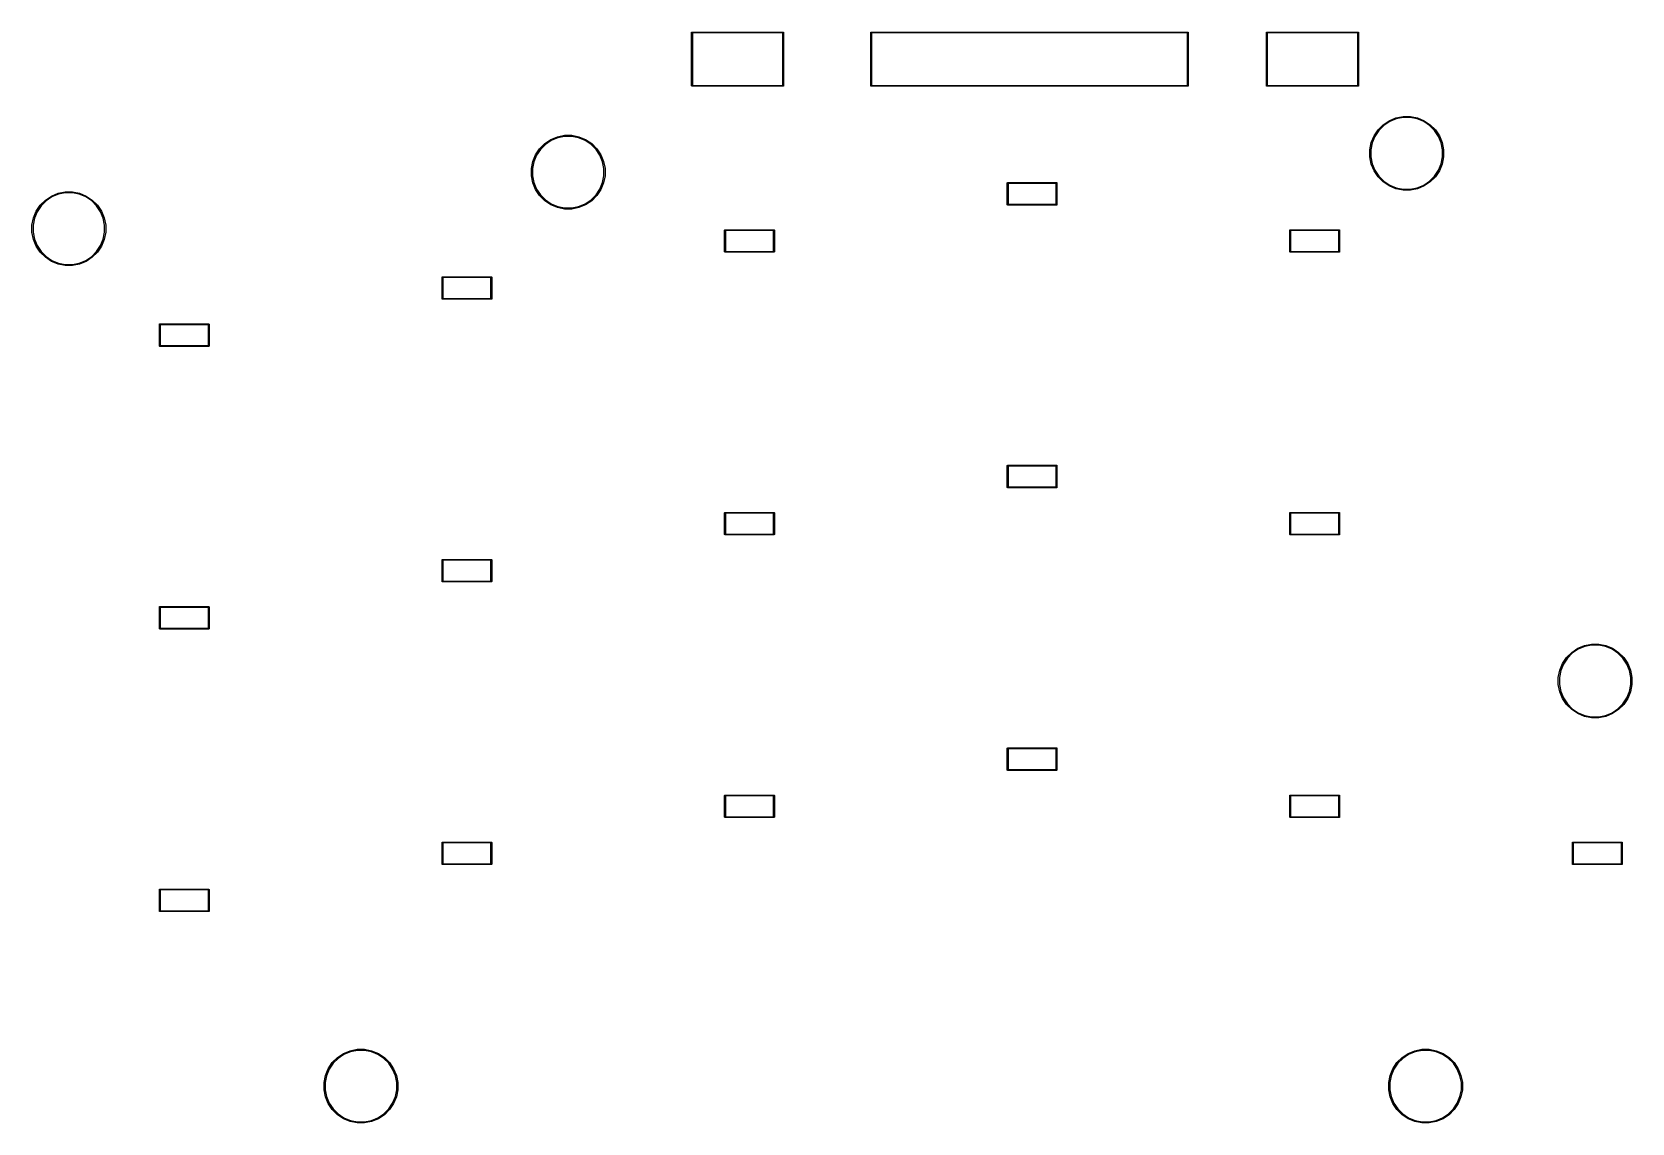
# Model space of a CAD drawing. Extents: x 1.18 to 5.42, y -4.27 to -1.38.
import ezdxf

# ---------------------------------------------------------------- set-up
doc = ezdxf.new("R2010")
doc.units = 0
doc.header["$MEASUREMENT"] = 0
doc.layers.add('BLACK', color=7, linetype='CONTINUOUS')

msp = doc.modelspace()

# ---------------------------------------------------------------- linework, layer by layer
at = {"layer": 'BLACK', "linetype": 'CONTINUOUS'}
for p, q in [((2.92757, -1.37911), (2.92759, -1.37892)), ((2.92757, -1.37916), (2.92757, -1.37911)), ((2.92757, -1.52079), (2.92757, -1.37916)), ((2.92759, -1.37892), (2.92764, -1.37873)), ((2.92764, -1.37873), (2.92773, -1.37856)), ((2.92773, -1.37856), (2.92786, -1.37841)), ((2.92786, -1.37841), (2.92801, -1.37829)), ((2.92801, -1.37829), (2.92818, -1.3782)), ((2.92818, -1.3782), (2.92836, -1.37814)), ((2.92836, -1.37814), (2.92851, -1.37813)), ((2.92851, -1.37813), (2.92856, -1.37812)), ((2.92856, -1.37812), (2.9286, -1.37813)), ((2.9286, -1.37813), (3.17063, -1.37813)), ((2.92954, -1.38009), (2.92954, -1.51986)), ((3.1697, -1.38009), (2.92954, -1.38009)), ((3.1697, -1.51986), (3.1697, -1.38009)), ((3.17063, -1.37813), (3.17068, -1.37812)), ((3.17068, -1.37812), (3.17073, -1.37813)), ((3.17073, -1.37813), (3.17087, -1.37814)), ((3.17087, -1.37814), (3.17106, -1.3782)), ((3.17106, -1.3782), (3.17123, -1.37829)), ((3.17123, -1.37829), (3.17138, -1.37841)), ((3.17138, -1.37841), (3.1715, -1.37856)), ((3.1715, -1.37856), (3.1716, -1.37873)), ((3.1716, -1.37873), (3.17165, -1.37892)), ((3.17165, -1.37892), (3.17167, -1.37911)), ((3.17167, -1.37911), (3.17167, -1.37916)), ((3.17167, -1.37916), (3.17167, -1.52079)), ((3.40294, -1.37911), (3.40296, -1.37892)), ((3.40294, -1.37916), (3.40294, -1.37911)), ((3.40294, -1.52079), (3.40294, -1.37916)), ((3.40296, -1.37892), (3.40301, -1.37873)), ((3.40301, -1.37873), (3.4031, -1.37856)), ((3.4031, -1.37856), (3.40323, -1.37841)), ((3.40323, -1.37841), (3.40338, -1.37829)), ((3.40338, -1.37829), (3.40355, -1.3782)), ((3.40355, -1.3782), (3.40373, -1.37814)), ((3.40373, -1.37814), (3.40388, -1.37813)), ((3.40388, -1.37813), (3.40393, -1.37812)), ((3.40393, -1.37812), (3.40397, -1.37813)), ((3.40397, -1.37813), (4.24443, -1.37813)), ((3.40491, -1.38009), (3.40491, -1.51986)), ((4.24349, -1.38009), (3.40491, -1.38009)), ((4.24349, -1.51986), (4.24349, -1.38009)), ((4.24443, -1.37813), (4.24448, -1.37812)), ((4.24448, -1.37812), (4.24452, -1.37813)), ((4.24452, -1.37813), (4.24467, -1.37814)), ((4.24467, -1.37814), (4.24485, -1.3782)), ((4.24485, -1.3782), (4.24503, -1.37829)), ((4.24503, -1.37829), (4.24518, -1.37841)), ((4.24518, -1.37841), (4.2453, -1.37856)), ((4.2453, -1.37856), (4.24539, -1.37873)), ((4.24539, -1.37873), (4.24545, -1.37892)), ((4.24545, -1.37892), (4.24547, -1.37911)), ((4.24547, -1.37911), (4.24546, -1.37916)), ((4.24546, -1.37916), (4.24546, -1.52079)), ((4.45275, -1.37913), (4.45277, -1.37894)), ((4.45276, -1.37918), (4.45275, -1.37913)), ((4.45276, -1.52082), (4.45276, -1.37918)), ((4.45277, -1.37894), (4.45283, -1.37876)), ((4.45283, -1.37876), (4.45292, -1.37858)), ((4.45292, -1.37858), (4.45304, -1.37843)), ((4.45304, -1.37843), (4.45319, -1.37831)), ((4.45319, -1.37831), (4.45336, -1.37822)), ((4.45336, -1.37822), (4.45355, -1.37816)), ((4.45355, -1.37816), (4.45369, -1.37815)), ((4.45369, -1.37815), (4.45374, -1.37814)), ((4.45374, -1.37814), (4.45379, -1.37815)), ((4.45379, -1.37815), (4.69582, -1.37815)), ((4.45472, -1.38012), (4.45472, -1.51988)), ((4.69488, -1.38012), (4.45472, -1.38012)), ((4.69488, -1.51988), (4.69488, -1.38012)), ((4.69582, -1.37815), (4.69587, -1.37814)), ((4.69587, -1.37814), (4.69591, -1.37815)), ((4.69591, -1.37815), (4.69606, -1.37816)), ((4.69606, -1.37816), (4.69624, -1.37822)), ((4.69624, -1.37822), (4.69642, -1.37831)), ((4.69642, -1.37831), (4.69657, -1.37843)), ((4.69657, -1.37843), (4.69669, -1.37858)), ((4.69669, -1.37858), (4.69678, -1.37876)), ((4.69678, -1.37876), (4.69684, -1.37894)), ((4.69684, -1.37894), (4.69686, -1.37913)), ((4.69686, -1.37913), (4.69685, -1.37918)), ((4.69685, -1.37918), (4.69685, -1.52082)), ((2.92757, -1.52084), (2.92757, -1.52079)), ((2.92759, -1.52103), (2.92757, -1.52084)), ((2.92764, -1.52122), (2.92759, -1.52103)), ((2.92773, -1.52139), (2.92764, -1.52122)), ((2.92786, -1.52154), (2.92773, -1.52139)), ((2.92801, -1.52166), (2.92786, -1.52154)), ((2.92818, -1.52176), (2.92801, -1.52166)), ((2.92836, -1.52181), (2.92818, -1.52176)), ((2.92851, -1.52183), (2.92836, -1.52181)), ((2.92856, -1.52183), (2.92851, -1.52183)), ((2.92851, -1.52183), (2.92851, -1.52183)), ((2.9286, -1.52183), (2.92856, -1.52183)), ((3.17063, -1.52183), (2.9286, -1.52183)), ((2.92954, -1.51986), (3.1697, -1.51986)), ((3.17068, -1.52183), (3.17063, -1.52183)), ((3.17073, -1.52183), (3.17068, -1.52183)), ((3.17087, -1.52181), (3.17073, -1.52183)), ((3.17073, -1.52183), (3.17073, -1.52183)), ((3.17106, -1.52176), (3.17087, -1.52181)), ((3.17123, -1.52166), (3.17106, -1.52176)), ((3.17138, -1.52154), (3.17123, -1.52166)), ((3.1715, -1.52139), (3.17138, -1.52154)), ((3.1716, -1.52122), (3.1715, -1.52139)), ((3.17165, -1.52103), (3.1716, -1.52122)), ((3.17167, -1.52084), (3.17165, -1.52103)), ((3.17167, -1.52079), (3.17167, -1.52084)), ((3.40294, -1.52084), (3.40294, -1.52079)), ((3.40296, -1.52103), (3.40294, -1.52084)), ((3.40301, -1.52122), (3.40296, -1.52103)), ((3.4031, -1.52139), (3.40301, -1.52122)), ((3.40323, -1.52154), (3.4031, -1.52139)), ((3.40338, -1.52166), (3.40323, -1.52154)), ((3.40355, -1.52176), (3.40338, -1.52166)), ((3.40373, -1.52181), (3.40355, -1.52176)), ((3.40388, -1.52183), (3.40373, -1.52181)), ((3.40393, -1.52183), (3.40388, -1.52183)), ((3.40388, -1.52183), (3.40388, -1.52183)), ((3.40397, -1.52183), (3.40393, -1.52183)), ((4.24443, -1.52183), (3.40397, -1.52183)), ((3.40491, -1.51986), (4.24349, -1.51986)), ((4.24448, -1.52183), (4.24443, -1.52183)), ((4.24452, -1.52183), (4.24448, -1.52183)), ((4.24467, -1.52181), (4.24452, -1.52183)), ((4.24452, -1.52183), (4.24452, -1.52183)), ((4.24485, -1.52176), (4.24467, -1.52181)), ((4.24503, -1.52166), (4.24485, -1.52176)), ((4.24518, -1.52154), (4.24503, -1.52166)), ((4.2453, -1.52139), (4.24518, -1.52154)), ((4.24539, -1.52122), (4.2453, -1.52139)), ((4.24545, -1.52103), (4.24539, -1.52122)), ((4.24547, -1.52084), (4.24545, -1.52103)), ((4.24546, -1.52079), (4.24547, -1.52084)), ((4.45275, -1.52087), (4.45276, -1.52082)), ((4.45277, -1.52106), (4.45275, -1.52087)), ((4.45283, -1.52124), (4.45277, -1.52106)), ((4.45292, -1.52142), (4.45283, -1.52124)), ((4.45304, -1.52157), (4.45292, -1.52142)), ((4.45319, -1.52169), (4.45304, -1.52157)), ((4.45336, -1.52178), (4.45319, -1.52169)), ((4.45355, -1.52184), (4.45336, -1.52178)), ((4.45369, -1.52185), (4.45355, -1.52184)), ((4.45374, -1.52186), (4.45369, -1.52185)), ((4.45369, -1.52185), (4.45369, -1.52185)), ((4.45379, -1.52185), (4.45374, -1.52186)), ((4.69582, -1.52185), (4.45379, -1.52185)), ((4.45472, -1.51988), (4.69488, -1.51988)), ((4.69587, -1.52186), (4.69582, -1.52185)), ((4.69591, -1.52185), (4.69587, -1.52186)), ((4.69606, -1.52184), (4.69591, -1.52185)), ((4.69591, -1.52185), (4.69591, -1.52185)), ((4.69624, -1.52178), (4.69606, -1.52184)), ((4.69642, -1.52169), (4.69624, -1.52178)), ((4.69657, -1.52157), (4.69642, -1.52169)), ((4.69669, -1.52142), (4.69657, -1.52157)), ((4.69678, -1.52124), (4.69669, -1.52142)), ((4.69684, -1.52106), (4.69678, -1.52124)), ((4.69686, -1.52087), (4.69684, -1.52106)), ((4.69685, -1.52082), (4.69686, -1.52087)), ((4.7787, -1.61337), (4.79649, -1.606)), ((4.79729, -1.60864), (4.77999, -1.6158)), ((4.79649, -1.606), (4.81537, -1.60224)), ((4.81564, -1.60499), (4.79729, -1.60864)), ((4.81537, -1.60224), (4.83463, -1.60224)), ((4.83436, -1.60499), (4.81564, -1.60499)), ((4.85271, -1.60864), (4.83436, -1.60499)), ((4.83463, -1.60224), (4.85351, -1.606)), ((4.87001, -1.6158), (4.85271, -1.60864)), ((4.85351, -1.606), (4.8713, -1.61337)), ((2.57149, -1.656), (2.59037, -1.65224)), ((2.59064, -1.65499), (2.57229, -1.65864)), ((2.59037, -1.65224), (2.60963, -1.65224)), ((2.60936, -1.65499), (2.59064, -1.65499)), ((2.62771, -1.65864), (2.60936, -1.65499)), ((2.60963, -1.65224), (2.62851, -1.656)), ((4.731, -1.67149), (4.73837, -1.6537)), ((4.7408, -1.65499), (4.73364, -1.67229)), ((4.73837, -1.6537), (4.74907, -1.63768)), ((4.7512, -1.63943), (4.7408, -1.65499)), ((4.74907, -1.63768), (4.76268, -1.62407)), ((4.76443, -1.6262), (4.7512, -1.63943)), ((4.76268, -1.62407), (4.7787, -1.61337)), ((4.77999, -1.6158), (4.76443, -1.6262)), ((4.88557, -1.6262), (4.87001, -1.6158)), ((4.8713, -1.61337), (4.88732, -1.62407)), ((4.8988, -1.63943), (4.88557, -1.6262)), ((4.88732, -1.62407), (4.90093, -1.63768)), ((4.9092, -1.65499), (4.8988, -1.63943)), ((4.90093, -1.63768), (4.91163, -1.6537)), ((4.91636, -1.67229), (4.9092, -1.65499)), ((4.91163, -1.6537), (4.919, -1.67149)), ((2.51337, -1.7037), (2.52407, -1.68768)), ((2.5262, -1.68943), (2.5158, -1.70499)), ((2.52407, -1.68768), (2.53768, -1.67407)), ((2.53943, -1.6762), (2.5262, -1.68943)), ((2.53768, -1.67407), (2.5537, -1.66337)), ((2.55499, -1.6658), (2.53943, -1.6762)), ((2.5537, -1.66337), (2.57149, -1.656)), ((2.57229, -1.65864), (2.55499, -1.6658)), ((2.64501, -1.6658), (2.62771, -1.65864)), ((2.62851, -1.656), (2.6463, -1.66337)), ((2.66057, -1.6762), (2.64501, -1.6658)), ((2.6463, -1.66337), (2.66232, -1.67407)), ((2.6738, -1.68943), (2.66057, -1.6762)), ((2.66232, -1.67407), (2.67593, -1.68768)), ((2.6842, -1.70499), (2.6738, -1.68943)), ((2.67593, -1.68768), (2.68663, -1.7037)), ((4.72724, -1.69037), (4.731, -1.67149)), ((4.72724, -1.70963), (4.72724, -1.69037)), ((4.73364, -1.67229), (4.72999, -1.69064)), ((4.72999, -1.69064), (4.72999, -1.70936)), ((4.92001, -1.69064), (4.91636, -1.67229)), ((4.919, -1.67149), (4.92276, -1.69037)), ((4.92001, -1.70936), (4.92001, -1.69064)), ((4.92276, -1.69037), (4.92276, -1.70963)), ((2.50224, -1.74037), (2.506, -1.72149)), ((2.50224, -1.75963), (2.50224, -1.74037)), ((2.50864, -1.72229), (2.50499, -1.74064)), ((2.50499, -1.74064), (2.50499, -1.75936)), ((2.506, -1.72149), (2.51337, -1.7037)), ((2.5158, -1.70499), (2.50864, -1.72229)), ((2.69136, -1.72229), (2.6842, -1.70499)), ((2.68663, -1.7037), (2.694, -1.72149)), ((2.69501, -1.74064), (2.69136, -1.72229)), ((2.694, -1.72149), (2.69776, -1.74037)), ((2.69501, -1.75936), (2.69501, -1.74064)), ((2.69776, -1.74037), (2.69776, -1.75963)), ((4.731, -1.72851), (4.72724, -1.70963)), ((4.72999, -1.70936), (4.73364, -1.72771)), ((4.73837, -1.7463), (4.731, -1.72851)), ((4.73364, -1.72771), (4.7408, -1.74501)), ((4.9092, -1.74501), (4.91636, -1.72771)), ((4.919, -1.72851), (4.91163, -1.7463)), ((4.91636, -1.72771), (4.92001, -1.70936)), ((4.92276, -1.70963), (4.919, -1.72851)), ((2.506, -1.77851), (2.50224, -1.75963)), ((2.50499, -1.75936), (2.50864, -1.77771)), ((2.51337, -1.7963), (2.506, -1.77851)), ((2.50864, -1.77771), (2.5158, -1.79501)), ((2.6842, -1.79501), (2.69136, -1.77771)), ((2.694, -1.77851), (2.68663, -1.7963)), ((2.69136, -1.77771), (2.69501, -1.75936)), ((2.69776, -1.75963), (2.694, -1.77851)), ((3.76509, -1.7787), (3.76511, -1.77851)), ((3.76509, -1.77875), (3.76509, -1.7787)), ((3.76509, -1.83613), (3.76509, -1.77875)), ((3.76511, -1.77851), (3.76516, -1.77832)), ((3.76516, -1.77832), (3.76526, -1.77815)), ((3.76526, -1.77815), (3.76538, -1.778)), ((3.76538, -1.778), (3.76553, -1.77788)), ((3.76553, -1.77788), (3.7657, -1.77779)), ((3.7657, -1.77779), (3.76589, -1.77773)), ((3.76589, -1.77773), (3.76603, -1.77772)), ((3.76603, -1.77772), (3.76608, -1.77771)), ((3.76603, -1.77772), (3.76603, -1.77772)), ((3.76608, -1.77771), (3.76613, -1.77772)), ((3.76613, -1.77772), (3.89595, -1.77772)), ((3.76706, -1.77968), (3.76706, -1.8352)), ((3.89502, -1.77968), (3.76706, -1.77968)), ((3.89502, -1.8352), (3.89502, -1.77968)), ((3.89595, -1.77772), (3.896, -1.77771)), ((3.896, -1.77771), (3.89605, -1.77772)), ((3.89605, -1.77772), (3.89605, -1.77772)), ((3.89605, -1.77772), (3.89619, -1.77773)), ((3.89619, -1.77773), (3.89638, -1.77779)), ((3.89638, -1.77779), (3.89655, -1.77788)), ((3.89655, -1.77788), (3.8967, -1.778)), ((3.8967, -1.778), (3.89682, -1.77815)), ((3.89682, -1.77815), (3.89691, -1.77832)), ((3.89691, -1.77832), (3.89697, -1.77851)), ((3.89697, -1.77851), (3.89699, -1.7787)), ((3.89699, -1.7787), (3.89698, -1.77875)), ((3.89698, -1.77875), (3.89698, -1.83613)), ((4.74907, -1.76232), (4.73837, -1.7463)), ((4.7408, -1.74501), (4.7512, -1.76057)), ((4.76268, -1.77593), (4.74907, -1.76232)), ((4.7512, -1.76057), (4.76443, -1.7738)), ((4.7787, -1.78663), (4.76268, -1.77593)), ((4.76443, -1.7738), (4.77999, -1.7842)), ((4.87001, -1.7842), (4.88557, -1.7738)), ((4.88732, -1.77593), (4.8713, -1.78663)), ((4.88557, -1.7738), (4.8988, -1.76057)), ((4.90093, -1.76232), (4.88732, -1.77593)), ((4.8988, -1.76057), (4.9092, -1.74501)), ((4.91163, -1.7463), (4.90093, -1.76232)), ((1.19907, -1.83768), (1.21268, -1.82407)), ((1.21268, -1.82407), (1.2287, -1.81337)), ((1.22999, -1.8158), (1.21443, -1.8262)), ((1.2287, -1.81337), (1.24649, -1.806)), ((1.24729, -1.80864), (1.22999, -1.8158)), ((1.24649, -1.806), (1.26537, -1.80224)), ((1.26564, -1.80499), (1.24729, -1.80864)), ((1.26537, -1.80224), (1.28463, -1.80224)), ((1.28436, -1.80499), (1.26564, -1.80499)), ((1.30271, -1.80864), (1.28436, -1.80499)), ((1.28463, -1.80224), (1.30351, -1.806)), ((1.32001, -1.8158), (1.30271, -1.80864)), ((1.30351, -1.806), (1.3213, -1.81337)), ((1.33557, -1.8262), (1.32001, -1.8158)), ((1.3213, -1.81337), (1.33732, -1.82407)), ((1.33732, -1.82407), (1.35093, -1.83768)), ((2.52407, -1.81232), (2.51337, -1.7963)), ((2.5158, -1.79501), (2.5262, -1.81057)), ((2.53768, -1.82593), (2.52407, -1.81232)), ((2.5262, -1.81057), (2.53943, -1.8238)), ((2.53943, -1.8238), (2.55499, -1.8342)), ((2.64501, -1.8342), (2.66057, -1.8238)), ((2.66057, -1.8238), (2.6738, -1.81057)), ((2.67593, -1.81232), (2.66232, -1.82593)), ((2.6738, -1.81057), (2.6842, -1.79501)), ((2.68663, -1.7963), (2.67593, -1.81232)), ((4.79649, -1.794), (4.7787, -1.78663)), ((4.77999, -1.7842), (4.79729, -1.79136)), ((4.81537, -1.79776), (4.79649, -1.794)), ((4.79729, -1.79136), (4.81564, -1.79501)), ((4.83463, -1.79776), (4.81537, -1.79776)), ((4.81564, -1.79501), (4.83436, -1.79501)), ((4.83436, -1.79501), (4.85271, -1.79136)), ((4.85351, -1.794), (4.83463, -1.79776)), ((4.85271, -1.79136), (4.87001, -1.7842)), ((4.8713, -1.78663), (4.85351, -1.794)), ((1.181, -1.87149), (1.18837, -1.8537)), ((1.1908, -1.85499), (1.18364, -1.87229)), ((1.18837, -1.8537), (1.19907, -1.83768)), ((1.2012, -1.83943), (1.1908, -1.85499)), ((1.21443, -1.8262), (1.2012, -1.83943)), ((1.3488, -1.83943), (1.33557, -1.8262)), ((1.3592, -1.85499), (1.3488, -1.83943)), ((1.35093, -1.83768), (1.36163, -1.8537)), ((1.36636, -1.87229), (1.3592, -1.85499)), ((1.36163, -1.8537), (1.369, -1.87149)), ((2.5537, -1.83663), (2.53768, -1.82593)), ((2.57149, -1.844), (2.5537, -1.83663)), ((2.55499, -1.8342), (2.57229, -1.84136)), ((2.59037, -1.84776), (2.57149, -1.844)), ((2.57229, -1.84136), (2.59064, -1.84501)), ((2.60963, -1.84776), (2.59037, -1.84776)), ((2.59064, -1.84501), (2.60936, -1.84501)), ((2.60936, -1.84501), (2.62771, -1.84136)), ((2.62851, -1.844), (2.60963, -1.84776)), ((2.62771, -1.84136), (2.64501, -1.8342)), ((2.6463, -1.83663), (2.62851, -1.844)), ((2.66232, -1.82593), (2.6463, -1.83663)), ((3.76509, -1.83618), (3.76509, -1.83613)), ((3.76511, -1.83637), (3.76509, -1.83618)), ((3.76516, -1.83656), (3.76511, -1.83637)), ((3.76526, -1.83673), (3.76516, -1.83656)), ((3.76538, -1.83688), (3.76526, -1.83673)), ((3.76553, -1.837), (3.76538, -1.83688)), ((3.7657, -1.83709), (3.76553, -1.837)), ((3.76589, -1.83715), (3.7657, -1.83709)), ((3.76608, -1.83717), (3.76589, -1.83715)), ((3.76613, -1.83716), (3.76608, -1.83717)), ((3.89595, -1.83716), (3.76613, -1.83716)), ((3.76706, -1.8352), (3.89502, -1.8352)), ((3.896, -1.83717), (3.89595, -1.83716)), ((3.89619, -1.83715), (3.896, -1.83717)), ((3.89638, -1.83709), (3.89619, -1.83715)), ((3.89655, -1.837), (3.89638, -1.83709)), ((3.8967, -1.83688), (3.89655, -1.837)), ((3.89682, -1.83673), (3.8967, -1.83688)), ((3.89691, -1.83656), (3.89682, -1.83673)), ((3.89697, -1.83637), (3.89691, -1.83656)), ((3.89698, -1.83623), (3.89697, -1.83637)), ((3.89698, -1.83613), (3.89699, -1.83618)), ((3.89699, -1.83618), (3.89698, -1.83623)), ((3.89698, -1.83623), (3.89698, -1.83623)), ((1.17724, -1.89037), (1.181, -1.87149)), ((1.17724, -1.90963), (1.17724, -1.89037)), ((1.181, -1.92851), (1.17724, -1.90963)), ((1.18364, -1.87229), (1.17999, -1.89064)), ((1.17999, -1.89064), (1.17999, -1.90936)), ((1.17999, -1.90936), (1.18364, -1.92771)), ((1.37001, -1.89064), (1.36636, -1.87229)), ((1.36636, -1.92771), (1.37001, -1.90936)), ((1.369, -1.87149), (1.37276, -1.89037)), ((1.37276, -1.90963), (1.369, -1.92851)), ((1.37001, -1.90936), (1.37001, -1.89064)), ((1.37276, -1.89037), (1.37276, -1.90963)), ((3.01514, -1.90369), (3.01516, -1.9035)), ((3.01514, -1.90374), (3.01514, -1.90369)), ((3.01514, -1.96112), (3.01514, -1.90374)), ((3.01516, -1.9035), (3.01521, -1.90331)), ((3.01521, -1.90331), (3.0153, -1.90314)), ((3.0153, -1.90314), (3.01543, -1.90299)), ((3.01543, -1.90299), (3.01558, -1.90287)), ((3.01558, -1.90287), (3.01575, -1.90278)), ((3.01575, -1.90278), (3.01593, -1.90272)), ((3.01593, -1.90272), (3.01608, -1.90271)), ((3.01608, -1.90271), (3.01613, -1.9027)), ((3.01608, -1.90271), (3.01608, -1.90271)), ((3.01613, -1.9027), (3.01617, -1.90271)), ((3.01617, -1.90271), (3.146, -1.90271)), ((3.01711, -1.90468), (3.01711, -1.96019)), ((3.14506, -1.90468), (3.01711, -1.90468)), ((3.14506, -1.96019), (3.14506, -1.90468)), ((3.146, -1.90271), (3.14605, -1.9027)), ((3.14605, -1.9027), (3.1461, -1.90271)), ((3.1461, -1.90271), (3.1461, -1.90271)), ((3.1461, -1.90271), (3.14624, -1.90272)), ((3.14624, -1.90272), (3.14643, -1.90278)), ((3.14643, -1.90278), (3.1466, -1.90287)), ((3.1466, -1.90287), (3.14675, -1.90299)), ((3.14675, -1.90299), (3.14687, -1.90314)), ((3.14687, -1.90314), (3.14696, -1.90331)), ((3.14696, -1.90331), (3.14702, -1.9035)), ((3.14702, -1.9035), (3.14704, -1.90369)), ((3.14704, -1.90369), (3.14703, -1.90374)), ((3.14703, -1.90374), (3.14703, -1.96112)), ((4.51504, -1.90369), (4.51506, -1.9035)), ((4.51505, -1.90374), (4.51504, -1.90369)), ((4.51505, -1.96112), (4.51505, -1.90374)), ((4.51506, -1.9035), (4.51512, -1.90331)), ((4.51512, -1.90331), (4.51521, -1.90314)), ((4.51521, -1.90314), (4.51533, -1.90299)), ((4.51533, -1.90299), (4.51548, -1.90287)), ((4.51548, -1.90287), (4.51565, -1.90278)), ((4.51565, -1.90278), (4.51584, -1.90272)), ((4.51584, -1.90272), (4.51598, -1.90271)), ((4.51598, -1.90271), (4.51603, -1.9027)), ((4.51598, -1.90271), (4.51598, -1.90271)), ((4.51603, -1.9027), (4.51608, -1.90271)), ((4.51608, -1.90271), (4.6459, -1.90271)), ((4.51701, -1.90468), (4.51701, -1.96019)), ((4.64497, -1.90468), (4.51701, -1.90468)), ((4.64497, -1.96019), (4.64497, -1.90468)), ((4.6459, -1.90271), (4.64595, -1.9027)), ((4.64595, -1.9027), (4.646, -1.90271)), ((4.646, -1.90271), (4.646, -1.90271)), ((4.646, -1.90271), (4.64614, -1.90272)), ((4.64614, -1.90272), (4.64633, -1.90278)), ((4.64633, -1.90278), (4.6465, -1.90287)), ((4.6465, -1.90287), (4.64665, -1.90299)), ((4.64665, -1.90299), (4.64677, -1.90314)), ((4.64677, -1.90314), (4.64687, -1.90331)), ((4.64687, -1.90331), (4.64692, -1.9035)), ((4.64692, -1.9035), (4.64694, -1.90369)), ((4.64694, -1.90369), (4.64694, -1.90374)), ((4.64694, -1.90374), (4.64694, -1.96112)), ((1.18837, -1.9463), (1.181, -1.92851)), ((1.18364, -1.92771), (1.1908, -1.94501)), ((1.19907, -1.96232), (1.18837, -1.9463)), ((1.1908, -1.94501), (1.2012, -1.96057)), ((1.3488, -1.96057), (1.3592, -1.94501)), ((1.36163, -1.9463), (1.35093, -1.96232)), ((1.3592, -1.94501), (1.36636, -1.92771)), ((1.369, -1.92851), (1.36163, -1.9463)), ((1.21268, -1.97593), (1.19907, -1.96232)), ((1.2012, -1.96057), (1.21443, -1.9738)), ((1.2287, -1.98663), (1.21268, -1.97593)), ((1.21443, -1.9738), (1.22999, -1.9842)), ((1.24649, -1.994), (1.2287, -1.98663)), ((1.22999, -1.9842), (1.24729, -1.99136)), ((1.26537, -1.99776), (1.24649, -1.994)), ((1.24729, -1.99136), (1.26564, -1.99501)), ((1.26564, -1.99501), (1.28436, -1.99501)), ((1.28436, -1.99501), (1.30271, -1.99136)), ((1.30351, -1.994), (1.28463, -1.99776)), ((1.30271, -1.99136), (1.32001, -1.9842)), ((1.3213, -1.98663), (1.30351, -1.994)), ((1.32001, -1.9842), (1.33557, -1.9738)), ((1.33732, -1.97593), (1.3213, -1.98663)), ((1.33557, -1.9738), (1.3488, -1.96057)), ((1.35093, -1.96232), (1.33732, -1.97593)), ((3.01514, -1.96117), (3.01514, -1.96112)), ((3.01516, -1.96136), (3.01514, -1.96117)), ((3.01521, -1.96155), (3.01516, -1.96136)), ((3.0153, -1.96172), (3.01521, -1.96155)), ((3.01543, -1.96187), (3.0153, -1.96172)), ((3.01558, -1.96199), (3.01543, -1.96187)), ((3.01575, -1.96209), (3.01558, -1.96199)), ((3.01593, -1.96214), (3.01575, -1.96209)), ((3.01613, -1.96216), (3.01593, -1.96214)), ((3.01617, -1.96216), (3.01613, -1.96216)), ((3.146, -1.96216), (3.01617, -1.96216)), ((3.01711, -1.96019), (3.14506, -1.96019)), ((3.14605, -1.96216), (3.146, -1.96216)), ((3.14624, -1.96214), (3.14605, -1.96216)), ((3.14643, -1.96209), (3.14624, -1.96214)), ((3.1466, -1.96199), (3.14643, -1.96209)), ((3.14675, -1.96187), (3.1466, -1.96199)), ((3.14687, -1.96172), (3.14675, -1.96187)), ((3.14696, -1.96155), (3.14687, -1.96172)), ((3.14702, -1.96136), (3.14696, -1.96155)), ((3.14703, -1.96122), (3.14702, -1.96136)), ((3.14703, -1.96112), (3.14704, -1.96117)), ((3.14704, -1.96117), (3.14703, -1.96122)), ((3.14703, -1.96122), (3.14703, -1.96122)), ((4.51504, -1.96117), (4.51505, -1.96112)), ((4.51506, -1.96136), (4.51504, -1.96117)), ((4.51512, -1.96155), (4.51506, -1.96136)), ((4.51521, -1.96172), (4.51512, -1.96155)), ((4.51533, -1.96187), (4.51521, -1.96172)), ((4.51548, -1.96199), (4.51533, -1.96187)), ((4.51565, -1.96209), (4.51548, -1.96199)), ((4.51584, -1.96214), (4.51565, -1.96209)), ((4.51603, -1.96216), (4.51584, -1.96214)), ((4.51608, -1.96216), (4.51603, -1.96216)), ((4.6459, -1.96216), (4.51608, -1.96216)), ((4.51701, -1.96019), (4.64497, -1.96019)), ((4.64595, -1.96216), (4.6459, -1.96216)), ((4.64614, -1.96214), (4.64595, -1.96216)), ((4.64633, -1.96209), (4.64614, -1.96214)), ((4.6465, -1.96199), (4.64633, -1.96209)), ((4.64665, -1.96187), (4.6465, -1.96199)), ((4.64677, -1.96172), (4.64665, -1.96187)), ((4.64687, -1.96155), (4.64677, -1.96172)), ((4.64692, -1.96136), (4.64687, -1.96155)), ((4.64694, -1.96122), (4.64692, -1.96136)), ((4.64694, -1.96112), (4.64694, -1.96117)), ((4.64694, -1.96117), (4.64694, -1.96122)), ((4.64694, -1.96122), (4.64694, -1.96122)), ((1.28463, -1.99776), (1.26537, -1.99776)), ((2.26519, -2.02868), (2.2652, -2.02849)), ((2.26519, -2.02873), (2.26519, -2.02868)), ((2.26519, -2.08612), (2.26519, -2.02873)), ((2.2652, -2.02849), (2.26526, -2.02831)), ((2.26526, -2.02831), (2.26535, -2.02813)), ((2.26535, -2.02813), (2.26548, -2.02798)), ((2.26548, -2.02798), (2.26563, -2.02786)), ((2.26563, -2.02786), (2.2658, -2.02777)), ((2.2658, -2.02777), (2.26598, -2.02771)), ((2.26598, -2.02771), (2.26613, -2.0277)), ((2.26613, -2.0277), (2.26617, -2.02769)), ((2.26613, -2.0277), (2.26613, -2.0277)), ((2.26617, -2.02769), (2.26622, -2.0277)), ((2.26622, -2.0277), (2.39605, -2.0277)), ((2.26716, -2.02967), (2.26716, -2.08518)), ((2.39511, -2.02967), (2.26716, -2.02967)), ((2.39511, -2.08518), (2.39511, -2.02967)), ((2.39605, -2.0277), (2.3961, -2.02769)), ((2.3961, -2.02769), (2.39614, -2.0277)), ((2.39614, -2.0277), (2.39614, -2.0277)), ((2.39614, -2.0277), (2.39629, -2.02771)), ((2.39629, -2.02771), (2.39647, -2.02777)), ((2.39647, -2.02777), (2.39665, -2.02786)), ((2.39665, -2.02786), (2.3968, -2.02798)), ((2.3968, -2.02798), (2.39692, -2.02813)), ((2.39692, -2.02813), (2.39701, -2.02831)), ((2.39701, -2.02831), (2.39707, -2.02849)), ((2.39707, -2.02849), (2.39709, -2.02868)), ((2.39709, -2.02868), (2.39708, -2.02873)), ((2.39708, -2.02873), (2.39708, -2.08612)), ((2.26519, -2.08616), (2.26519, -2.08612)), ((2.2652, -2.08636), (2.26519, -2.08616)), ((2.26526, -2.08654), (2.2652, -2.08636)), ((2.26535, -2.08671), (2.26526, -2.08654)), ((2.26548, -2.08686), (2.26535, -2.08671)), ((2.26563, -2.08699), (2.26548, -2.08686)), ((2.2658, -2.08708), (2.26563, -2.08699)), ((2.26598, -2.08713), (2.2658, -2.08708)), ((2.26617, -2.08715), (2.26598, -2.08713)), ((2.26622, -2.08715), (2.26617, -2.08715)), ((2.39605, -2.08715), (2.26622, -2.08715)), ((2.26716, -2.08518), (2.39511, -2.08518)), ((2.3961, -2.08715), (2.39605, -2.08715)), ((2.39629, -2.08713), (2.3961, -2.08715)), ((2.39647, -2.08708), (2.39629, -2.08713)), ((2.39665, -2.08699), (2.39647, -2.08708)), ((2.3968, -2.08686), (2.39665, -2.08699)), ((2.39692, -2.08671), (2.3968, -2.08686)), ((2.39701, -2.08654), (2.39692, -2.08671)), ((2.39707, -2.08636), (2.39701, -2.08654)), ((2.39708, -2.08621), (2.39707, -2.08636)), ((2.39708, -2.08612), (2.39709, -2.08616)), ((2.39709, -2.08616), (2.39708, -2.08621)), ((2.39708, -2.08621), (2.39708, -2.08621)), ((1.51523, -2.15368), (1.51525, -2.15348)), ((1.51524, -2.15372), (1.51523, -2.15368)), ((1.51524, -2.21111), (1.51524, -2.15372)), ((1.51525, -2.15348), (1.51531, -2.1533)), ((1.51531, -2.1533), (1.5154, -2.15313)), ((1.5154, -2.15313), (1.51552, -2.15298)), ((1.51552, -2.15298), (1.51567, -2.15285)), ((1.51567, -2.15285), (1.51584, -2.15276)), ((1.51584, -2.15276), (1.51603, -2.15271)), ((1.51603, -2.15271), (1.51618, -2.15269)), ((1.51618, -2.15269), (1.51618, -2.15269)), ((1.51618, -2.15269), (1.51622, -2.15269)), ((1.51622, -2.15269), (1.51627, -2.15269)), ((1.51627, -2.15269), (1.6461, -2.15269)), ((1.51721, -2.15466), (1.51721, -2.21017)), ((1.64516, -2.15466), (1.51721, -2.15466)), ((1.64516, -2.21017), (1.64516, -2.15466)), ((1.6461, -2.15269), (1.64614, -2.15269)), ((1.64614, -2.15269), (1.64619, -2.15269)), ((1.64619, -2.15269), (1.64619, -2.15269)), ((1.64619, -2.15269), (1.64634, -2.15271)), ((1.64634, -2.15271), (1.64652, -2.15276)), ((1.64652, -2.15276), (1.64669, -2.15285)), ((1.64669, -2.15285), (1.64684, -2.15298)), ((1.64684, -2.15298), (1.64697, -2.15313)), ((1.64697, -2.15313), (1.64706, -2.1533)), ((1.64706, -2.1533), (1.64711, -2.15348)), ((1.64711, -2.15348), (1.64713, -2.15368)), ((1.64713, -2.15368), (1.64713, -2.15372)), ((1.64713, -2.15372), (1.64713, -2.21111)), ((1.51523, -2.21116), (1.51524, -2.21111)), ((1.51525, -2.21135), (1.51523, -2.21116)), ((1.51531, -2.21153), (1.51525, -2.21135)), ((1.5154, -2.21171), (1.51531, -2.21153)), ((1.51552, -2.21186), (1.5154, -2.21171)), ((1.51567, -2.21198), (1.51552, -2.21186)), ((1.51584, -2.21207), (1.51567, -2.21198)), ((1.51603, -2.21213), (1.51584, -2.21207)), ((1.51622, -2.21214), (1.51603, -2.21213)), ((1.51627, -2.21214), (1.51622, -2.21214)), ((1.6461, -2.21214), (1.51627, -2.21214)), ((1.51721, -2.21017), (1.64516, -2.21017)), ((1.64614, -2.21214), (1.6461, -2.21214)), ((1.64634, -2.21213), (1.64614, -2.21214)), ((1.64652, -2.21207), (1.64634, -2.21213)), ((1.64669, -2.21198), (1.64652, -2.21207)), ((1.64684, -2.21186), (1.64669, -2.21198)), ((1.64697, -2.21171), (1.64684, -2.21186)), ((1.64706, -2.21153), (1.64697, -2.21171)), ((1.64711, -2.21135), (1.64706, -2.21153)), ((1.64713, -2.2112), (1.64711, -2.21135)), ((1.64713, -2.21111), (1.64713, -2.21116)), ((1.64713, -2.21116), (1.64713, -2.2112)), ((1.64713, -2.2112), (1.64713, -2.2112)), ((3.76509, -2.52865), (3.76511, -2.52846)), ((3.76509, -2.5287), (3.76509, -2.52865)), ((3.76509, -2.58608), (3.76509, -2.5287)), ((3.76511, -2.52846), (3.76516, -2.52827)), ((3.76516, -2.52827), (3.76526, -2.5281)), ((3.76526, -2.5281), (3.76538, -2.52795)), ((3.76538, -2.52795), (3.76553, -2.52783)), ((3.76553, -2.52783), (3.7657, -2.52774)), ((3.7657, -2.52774), (3.76589, -2.52768)), ((3.76589, -2.52768), (3.76603, -2.52767)), ((3.76603, -2.52767), (3.76608, -2.52766)), ((3.76603, -2.52767), (3.76603, -2.52767)), ((3.76608, -2.52766), (3.76613, -2.52767)), ((3.76613, -2.52767), (3.89595, -2.52767)), ((3.76706, -2.52964), (3.76706, -2.58515)), ((3.89502, -2.52964), (3.76706, -2.52964)), ((3.89502, -2.58515), (3.89502, -2.52964)), ((3.89595, -2.52767), (3.896, -2.52766)), ((3.896, -2.52766), (3.89605, -2.52767)), ((3.89605, -2.52767), (3.89605, -2.52767)), ((3.89605, -2.52767), (3.89619, -2.52768)), ((3.89619, -2.52768), (3.89638, -2.52774)), ((3.89638, -2.52774), (3.89655, -2.52783)), ((3.89655, -2.52783), (3.8967, -2.52795)), ((3.8967, -2.52795), (3.89682, -2.5281)), ((3.89682, -2.5281), (3.89691, -2.52827)), ((3.89691, -2.52827), (3.89697, -2.52846)), ((3.89697, -2.52846), (3.89699, -2.52865)), ((3.89699, -2.52865), (3.89698, -2.5287)), ((3.89698, -2.5287), (3.89698, -2.58608)), ((3.76509, -2.58613), (3.76509, -2.58608)), ((3.76511, -2.58632), (3.76509, -2.58613)), ((3.76516, -2.58651), (3.76511, -2.58632)), ((3.76526, -2.58668), (3.76516, -2.58651)), ((3.76538, -2.58683), (3.76526, -2.58668)), ((3.76553, -2.58695), (3.76538, -2.58683)), ((3.7657, -2.58705), (3.76553, -2.58695)), ((3.76589, -2.5871), (3.7657, -2.58705)), ((3.76608, -2.58712), (3.76589, -2.5871)), ((3.76613, -2.58712), (3.76608, -2.58712)), ((3.89595, -2.58712), (3.76613, -2.58712)), ((3.76706, -2.58515), (3.89502, -2.58515)), ((3.896, -2.58712), (3.89595, -2.58712)), ((3.89619, -2.5871), (3.896, -2.58712)), ((3.89638, -2.58705), (3.89619, -2.5871)), ((3.89655, -2.58695), (3.89638, -2.58705)), ((3.8967, -2.58683), (3.89655, -2.58695)), ((3.89682, -2.58668), (3.8967, -2.58683)), ((3.89691, -2.58651), (3.89682, -2.58668)), ((3.89697, -2.58632), (3.89691, -2.58651)), ((3.89698, -2.58618), (3.89697, -2.58632)), ((3.89698, -2.58608), (3.89699, -2.58613)), ((3.89699, -2.58613), (3.89698, -2.58618)), ((3.89698, -2.58618), (3.89698, -2.58618)), ((3.01514, -2.65364), (3.01516, -2.65345)), ((3.01514, -2.65369), (3.01514, -2.65364)), ((3.01514, -2.71108), (3.01514, -2.65369)), ((3.01516, -2.65345), (3.01521, -2.65326)), ((3.01521, -2.65326), (3.0153, -2.65309)), ((3.0153, -2.65309), (3.01543, -2.65294)), ((3.01543, -2.65294), (3.01558, -2.65282)), ((3.01558, -2.65282), (3.01575, -2.65273)), ((3.01575, -2.65273), (3.01593, -2.65267)), ((3.01593, -2.65267), (3.01608, -2.65266)), ((3.01608, -2.65266), (3.01613, -2.65265)), ((3.01608, -2.65266), (3.01608, -2.65266)), ((3.01613, -2.65265), (3.01617, -2.65266)), ((3.01617, -2.65266), (3.146, -2.65266)), ((3.01711, -2.65463), (3.01711, -2.71014)), ((3.14506, -2.65463), (3.01711, -2.65463)), ((3.14506, -2.71014), (3.14506, -2.65463)), ((3.146, -2.65266), (3.14605, -2.65265)), ((3.14605, -2.65265), (3.1461, -2.65266)), ((3.1461, -2.65266), (3.1461, -2.65266)), ((3.1461, -2.65266), (3.14624, -2.65267)), ((3.14624, -2.65267), (3.14643, -2.65273)), ((3.14643, -2.65273), (3.1466, -2.65282)), ((3.1466, -2.65282), (3.14675, -2.65294)), ((3.14675, -2.65294), (3.14687, -2.65309)), ((3.14687, -2.65309), (3.14696, -2.65326)), ((3.14696, -2.65326), (3.14702, -2.65345)), ((3.14702, -2.65345), (3.14704, -2.65364)), ((3.14704, -2.65364), (3.14703, -2.65369)), ((3.14703, -2.65369), (3.14703, -2.71108)), ((4.51504, -2.65364), (4.51506, -2.65345)), ((4.51505, -2.65369), (4.51504, -2.65364)), ((4.51505, -2.71108), (4.51505, -2.65369)), ((4.51506, -2.65345), (4.51512, -2.65326)), ((4.51512, -2.65326), (4.51521, -2.65309)), ((4.51521, -2.65309), (4.51533, -2.65294)), ((4.51533, -2.65294), (4.51548, -2.65282)), ((4.51548, -2.65282), (4.51565, -2.65273)), ((4.51565, -2.65273), (4.51584, -2.65267)), ((4.51584, -2.65267), (4.51598, -2.65266)), ((4.51598, -2.65266), (4.51603, -2.65265)), ((4.51598, -2.65266), (4.51598, -2.65266)), ((4.51603, -2.65265), (4.51608, -2.65266)), ((4.51608, -2.65266), (4.6459, -2.65266)), ((4.51701, -2.65463), (4.51701, -2.71014)), ((4.64497, -2.65463), (4.51701, -2.65463)), ((4.64497, -2.71014), (4.64497, -2.65463)), ((4.6459, -2.65266), (4.64595, -2.65265)), ((4.64595, -2.65265), (4.646, -2.65266)), ((4.646, -2.65266), (4.646, -2.65266)), ((4.646, -2.65266), (4.64614, -2.65267)), ((4.64614, -2.65267), (4.64633, -2.65273)), ((4.64633, -2.65273), (4.6465, -2.65282)), ((4.6465, -2.65282), (4.64665, -2.65294)), ((4.64665, -2.65294), (4.64677, -2.65309)), ((4.64677, -2.65309), (4.64687, -2.65326)), ((4.64687, -2.65326), (4.64692, -2.65345)), ((4.64692, -2.65345), (4.64694, -2.65364)), ((4.64694, -2.65364), (4.64694, -2.65369)), ((4.64694, -2.65369), (4.64694, -2.71108)), ((3.01514, -2.71112), (3.01514, -2.71108)), ((3.01516, -2.71132), (3.01514, -2.71112)), ((3.01521, -2.7115), (3.01516, -2.71132)), ((3.0153, -2.71167), (3.01521, -2.7115)), ((3.01543, -2.71182), (3.0153, -2.71167)), ((3.01558, -2.71195), (3.01543, -2.71182)), ((3.01575, -2.71204), (3.01558, -2.71195)), ((3.01593, -2.71209), (3.01575, -2.71204)), ((3.01613, -2.71211), (3.01593, -2.71209)), ((3.01617, -2.71211), (3.01613, -2.71211)), ((3.146, -2.71211), (3.01617, -2.71211)), ((3.01711, -2.71014), (3.14506, -2.71014)), ((3.14605, -2.71211), (3.146, -2.71211)), ((3.14624, -2.71209), (3.14605, -2.71211)), ((3.14643, -2.71204), (3.14624, -2.71209)), ((3.1466, -2.71195), (3.14643, -2.71204)), ((3.14675, -2.71182), (3.1466, -2.71195)), ((3.14687, -2.71167), (3.14675, -2.71182)), ((3.14696, -2.7115), (3.14687, -2.71167)), ((3.14702, -2.71132), (3.14696, -2.7115)), ((3.14703, -2.71117), (3.14702, -2.71132)), ((3.14703, -2.71108), (3.14704, -2.71112)), ((3.14704, -2.71112), (3.14703, -2.71117)), ((3.14703, -2.71117), (3.14703, -2.71117)), ((4.51504, -2.71112), (4.51505, -2.71108)), ((4.51506, -2.71132), (4.51504, -2.71112)), ((4.51512, -2.7115), (4.51506, -2.71132)), ((4.51521, -2.71167), (4.51512, -2.7115)), ((4.51533, -2.71182), (4.51521, -2.71167)), ((4.51548, -2.71195), (4.51533, -2.71182)), ((4.51565, -2.71204), (4.51548, -2.71195)), ((4.51584, -2.71209), (4.51565, -2.71204)), ((4.51603, -2.71211), (4.51584, -2.71209)), ((4.51608, -2.71211), (4.51603, -2.71211)), ((4.6459, -2.71211), (4.51608, -2.71211)), ((4.51701, -2.71014), (4.64497, -2.71014)), ((4.64595, -2.71211), (4.6459, -2.71211)), ((4.64614, -2.71209), (4.64595, -2.71211)), ((4.64633, -2.71204), (4.64614, -2.71209)), ((4.6465, -2.71195), (4.64633, -2.71204)), ((4.64665, -2.71182), (4.6465, -2.71195)), ((4.64677, -2.71167), (4.64665, -2.71182)), ((4.64687, -2.7115), (4.64677, -2.71167)), ((4.64692, -2.71132), (4.64687, -2.7115)), ((4.64694, -2.71117), (4.64692, -2.71132)), ((4.64694, -2.71108), (4.64694, -2.71112)), ((4.64694, -2.71112), (4.64694, -2.71117)), ((4.64694, -2.71117), (4.64694, -2.71117)), ((2.26519, -2.77864), (2.2652, -2.77844)), ((2.26519, -2.77868), (2.26519, -2.77864)), ((2.26519, -2.83607), (2.26519, -2.77868)), ((2.2652, -2.77844), (2.26526, -2.77826)), ((2.26526, -2.77826), (2.26535, -2.77809)), ((2.26535, -2.77809), (2.26548, -2.77794)), ((2.26548, -2.77794), (2.26563, -2.77781)), ((2.26563, -2.77781), (2.2658, -2.77772)), ((2.2658, -2.77772), (2.26598, -2.77767)), ((2.26598, -2.77767), (2.26613, -2.77765)), ((2.26613, -2.77765), (2.26613, -2.77765)), ((2.26613, -2.77765), (2.26617, -2.77765)), ((2.26617, -2.77765), (2.26622, -2.77765)), ((2.26622, -2.77765), (2.39605, -2.77765)), ((2.26716, -2.77962), (2.26716, -2.83513)), ((2.39511, -2.77962), (2.26716, -2.77962)), ((2.39511, -2.83513), (2.39511, -2.77962)), ((2.39605, -2.77765), (2.3961, -2.77765)), ((2.3961, -2.77765), (2.39614, -2.77765)), ((2.39614, -2.77765), (2.39614, -2.77765)), ((2.39614, -2.77765), (2.39629, -2.77767)), ((2.39629, -2.77767), (2.39647, -2.77772)), ((2.39647, -2.77772), (2.39665, -2.77781)), ((2.39665, -2.77781), (2.3968, -2.77794)), ((2.3968, -2.77794), (2.39692, -2.77809)), ((2.39692, -2.77809), (2.39701, -2.77826)), ((2.39701, -2.77826), (2.39707, -2.77844)), ((2.39707, -2.77844), (2.39709, -2.77864)), ((2.39709, -2.77864), (2.39708, -2.77868)), ((2.39708, -2.77868), (2.39708, -2.83607)), ((2.26519, -2.83612), (2.26519, -2.83607)), ((2.2652, -2.83631), (2.26519, -2.83612)), ((2.26526, -2.83649), (2.2652, -2.83631)), ((2.26535, -2.83667), (2.26526, -2.83649)), ((2.26548, -2.83682), (2.26535, -2.83667)), ((2.26563, -2.83694), (2.26548, -2.83682)), ((2.2658, -2.83703), (2.26563, -2.83694)), ((2.26598, -2.83709), (2.2658, -2.83703)), ((2.26617, -2.8371), (2.26598, -2.83709)), ((2.26622, -2.8371), (2.26617, -2.8371)), ((2.39605, -2.8371), (2.26622, -2.8371)), ((2.26716, -2.83513), (2.39511, -2.83513)), ((2.3961, -2.8371), (2.39605, -2.8371)), ((2.39629, -2.83709), (2.3961, -2.8371)), ((2.39647, -2.83703), (2.39629, -2.83709)), ((2.39665, -2.83694), (2.39647, -2.83703)), ((2.3968, -2.83682), (2.39665, -2.83694)), ((2.39692, -2.83667), (2.3968, -2.83682)), ((2.39701, -2.83649), (2.39692, -2.83667)), ((2.39707, -2.83631), (2.39701, -2.83649)), ((2.39708, -2.83616), (2.39707, -2.83631)), ((2.39708, -2.83607), (2.39709, -2.83612)), ((2.39709, -2.83612), (2.39708, -2.83616)), ((2.39708, -2.83616), (2.39708, -2.83616)), ((1.51523, -2.90363), (1.51525, -2.90343)), ((1.51524, -2.90368), (1.51523, -2.90363)), ((1.51524, -2.96106), (1.51524, -2.90368)), ((1.51525, -2.90343), (1.51531, -2.90325)), ((1.51531, -2.90325), (1.5154, -2.90308)), ((1.5154, -2.90308), (1.51552, -2.90293)), ((1.51552, -2.90293), (1.51567, -2.9028)), ((1.51567, -2.9028), (1.51584, -2.90271)), ((1.51584, -2.90271), (1.51603, -2.90266)), ((1.51603, -2.90266), (1.51618, -2.90264)), ((1.51618, -2.90264), (1.51618, -2.90264)), ((1.51618, -2.90264), (1.51622, -2.90264)), ((1.51622, -2.90264), (1.51627, -2.90264)), ((1.51627, -2.90264), (1.6461, -2.90264)), ((1.51721, -2.90461), (1.51721, -2.96012)), ((1.64516, -2.90461), (1.51721, -2.90461)), ((1.64516, -2.96012), (1.64516, -2.90461)), ((1.6461, -2.90264), (1.64614, -2.90264)), ((1.64614, -2.90264), (1.64619, -2.90264)), ((1.64619, -2.90264), (1.64619, -2.90264)), ((1.64619, -2.90264), (1.64634, -2.90266)), ((1.64634, -2.90266), (1.64652, -2.90271)), ((1.64652, -2.90271), (1.64669, -2.9028)), ((1.64669, -2.9028), (1.64684, -2.90293)), ((1.64684, -2.90293), (1.64697, -2.90308)), ((1.64697, -2.90308), (1.64706, -2.90325)), ((1.64706, -2.90325), (1.64711, -2.90343)), ((1.64711, -2.90343), (1.64713, -2.90363)), ((1.64713, -2.90363), (1.64713, -2.90368)), ((1.64713, -2.90368), (1.64713, -2.96106)), ((1.51523, -2.96111), (1.51524, -2.96106)), ((1.51525, -2.9613), (1.51523, -2.96111)), ((1.51531, -2.96149), (1.51525, -2.9613)), ((1.5154, -2.96166), (1.51531, -2.96149)), ((1.51552, -2.96181), (1.5154, -2.96166)), ((1.51567, -2.96193), (1.51552, -2.96181)), ((1.51584, -2.96202), (1.51567, -2.96193)), ((1.51603, -2.96208), (1.51584, -2.96202)), ((1.51622, -2.9621), (1.51603, -2.96208)), ((1.51627, -2.96209), (1.51622, -2.9621)), ((1.6461, -2.96209), (1.51627, -2.96209)), ((1.51721, -2.96012), (1.64516, -2.96012)), ((1.64614, -2.9621), (1.6461, -2.96209)), ((1.64634, -2.96208), (1.64614, -2.9621)), ((1.64652, -2.96202), (1.64634, -2.96208)), ((1.64669, -2.96193), (1.64652, -2.96202)), ((1.64684, -2.96181), (1.64669, -2.96193)), ((1.64697, -2.96166), (1.64684, -2.96181)), ((1.64706, -2.96149), (1.64697, -2.96166)), ((1.64711, -2.9613), (1.64706, -2.96149)), ((1.64713, -2.96116), (1.64711, -2.9613)), ((1.64713, -2.96106), (1.64713, -2.96111)), ((1.64713, -2.96111), (1.64713, -2.96116)), ((1.64713, -2.96116), (1.64713, -2.96116)), ((5.26268, -3.02407), (5.2787, -3.01337)), ((5.2787, -3.01337), (5.29649, -3.006)), ((5.29729, -3.00864), (5.27999, -3.0158)), ((5.29649, -3.006), (5.31537, -3.00224)), ((5.31564, -3.00499), (5.29729, -3.00864)), ((5.31537, -3.00224), (5.33463, -3.00224)), ((5.33436, -3.00499), (5.31564, -3.00499)), ((5.35271, -3.00864), (5.33436, -3.00499)), ((5.33463, -3.00224), (5.35351, -3.006)), ((5.37001, -3.0158), (5.35271, -3.00864)), ((5.35351, -3.006), (5.3713, -3.01337)), ((5.3713, -3.01337), (5.38732, -3.02407)), ((5.231, -3.07149), (5.23837, -3.0537)), ((5.2408, -3.05499), (5.23364, -3.07229)), ((5.23837, -3.0537), (5.24907, -3.03768)), ((5.2512, -3.03943), (5.2408, -3.05499)), ((5.24907, -3.03768), (5.26268, -3.02407)), ((5.26443, -3.0262), (5.2512, -3.03943)), ((5.27999, -3.0158), (5.26443, -3.0262)), ((5.38557, -3.0262), (5.37001, -3.0158)), ((5.3988, -3.03943), (5.38557, -3.0262)), ((5.38732, -3.02407), (5.40093, -3.03768)), ((5.4092, -3.05499), (5.3988, -3.03943)), ((5.40093, -3.03768), (5.41163, -3.0537)), ((5.41636, -3.07229), (5.4092, -3.05499)), ((5.41163, -3.0537), (5.419, -3.07149)), ((5.22724, -3.09037), (5.231, -3.07149)), ((5.22724, -3.10963), (5.22724, -3.09037)), ((5.23364, -3.07229), (5.22999, -3.09064)), ((5.22999, -3.09064), (5.22999, -3.10936)), ((5.42001, -3.09064), (5.41636, -3.07229)), ((5.419, -3.07149), (5.42276, -3.09037)), ((5.42001, -3.10936), (5.42001, -3.09064)), ((5.42276, -3.09037), (5.42276, -3.10963)), ((5.231, -3.12851), (5.22724, -3.10963)), ((5.22999, -3.10936), (5.23364, -3.12771)), ((5.23837, -3.1463), (5.231, -3.12851)), ((5.23364, -3.12771), (5.2408, -3.14501)), ((5.4092, -3.14501), (5.41636, -3.12771)), ((5.419, -3.12851), (5.41163, -3.1463)), ((5.41636, -3.12771), (5.42001, -3.10936)), ((5.42276, -3.10963), (5.419, -3.12851)), ((5.24907, -3.16232), (5.23837, -3.1463)), ((5.2408, -3.14501), (5.2512, -3.16057)), ((5.26268, -3.17593), (5.24907, -3.16232)), ((5.2512, -3.16057), (5.26443, -3.1738)), ((5.2787, -3.18663), (5.26268, -3.17593)), ((5.26443, -3.1738), (5.27999, -3.1842)), ((5.37001, -3.1842), (5.38557, -3.1738)), ((5.38732, -3.17593), (5.3713, -3.18663)), ((5.38557, -3.1738), (5.3988, -3.16057)), ((5.40093, -3.16232), (5.38732, -3.17593)), ((5.3988, -3.16057), (5.4092, -3.14501)), ((5.41163, -3.1463), (5.40093, -3.16232)), ((5.29649, -3.194), (5.2787, -3.18663)), ((5.27999, -3.1842), (5.29729, -3.19136)), ((5.31537, -3.19776), (5.29649, -3.194)), ((5.29729, -3.19136), (5.31564, -3.19501)), ((5.33463, -3.19776), (5.31537, -3.19776)), ((5.31564, -3.19501), (5.33436, -3.19501)), ((5.33436, -3.19501), (5.35271, -3.19136)), ((5.35351, -3.194), (5.33463, -3.19776)), ((5.35271, -3.19136), (5.37001, -3.1842)), ((5.3713, -3.18663), (5.35351, -3.194)), ((3.76509, -3.2786), (3.76511, -3.27841)), ((3.76509, -3.27865), (3.76509, -3.2786)), ((3.76509, -3.33604), (3.76509, -3.27865)), ((3.76511, -3.27841), (3.76516, -3.27822)), ((3.76516, -3.27822), (3.76526, -3.27805)), ((3.76526, -3.27805), (3.76538, -3.2779)), ((3.76538, -3.2779), (3.76553, -3.27778)), ((3.76553, -3.27778), (3.7657, -3.27769)), ((3.7657, -3.27769), (3.76589, -3.27763)), ((3.76589, -3.27763), (3.76603, -3.27762)), ((3.76603, -3.27762), (3.76608, -3.27761)), ((3.76603, -3.27762), (3.76603, -3.27762)), ((3.76608, -3.27761), (3.76613, -3.27762)), ((3.76613, -3.27762), (3.89595, -3.27762)), ((3.76706, -3.27959), (3.76706, -3.3351)), ((3.89502, -3.27959), (3.76706, -3.27959)), ((3.89502, -3.3351), (3.89502, -3.27959)), ((3.89595, -3.27762), (3.896, -3.27761)), ((3.896, -3.27761), (3.89605, -3.27762)), ((3.89605, -3.27762), (3.89605, -3.27762)), ((3.89605, -3.27762), (3.89619, -3.27763)), ((3.89619, -3.27763), (3.89638, -3.27769)), ((3.89638, -3.27769), (3.89655, -3.27778)), ((3.89655, -3.27778), (3.8967, -3.2779)), ((3.8967, -3.2779), (3.89682, -3.27805)), ((3.89682, -3.27805), (3.89691, -3.27822)), ((3.89691, -3.27822), (3.89697, -3.27841)), ((3.89697, -3.27841), (3.89699, -3.2786)), ((3.89699, -3.2786), (3.89698, -3.27865)), ((3.89698, -3.27865), (3.89698, -3.33604)), ((3.76509, -3.33608), (3.76509, -3.33604)), ((3.76511, -3.33628), (3.76509, -3.33608)), ((3.76516, -3.33646), (3.76511, -3.33628)), ((3.76526, -3.33663), (3.76516, -3.33646)), ((3.76538, -3.33678), (3.76526, -3.33663)), ((3.76553, -3.33691), (3.76538, -3.33678)), ((3.7657, -3.337), (3.76553, -3.33691)), ((3.76589, -3.33705), (3.7657, -3.337)), ((3.76608, -3.33707), (3.76589, -3.33705)), ((3.76613, -3.33707), (3.76608, -3.33707)), ((3.89595, -3.33707), (3.76613, -3.33707)), ((3.76706, -3.3351), (3.89502, -3.3351)), ((3.896, -3.33707), (3.89595, -3.33707)), ((3.89619, -3.33705), (3.896, -3.33707)), ((3.89638, -3.337), (3.89619, -3.33705)), ((3.89655, -3.33691), (3.89638, -3.337)), ((3.8967, -3.33678), (3.89655, -3.33691)), ((3.89682, -3.33663), (3.8967, -3.33678)), ((3.89691, -3.33646), (3.89682, -3.33663)), ((3.89697, -3.33628), (3.89691, -3.33646)), ((3.89698, -3.33613), (3.89697, -3.33628)), ((3.89698, -3.33604), (3.89699, -3.33608)), ((3.89699, -3.33608), (3.89698, -3.33613)), ((3.89698, -3.33613), (3.89698, -3.33613)), ((3.01514, -3.4036), (3.01516, -3.4034)), ((3.01514, -3.40364), (3.01514, -3.4036)), ((3.01514, -3.46103), (3.01514, -3.40364)), ((3.01516, -3.4034), (3.01521, -3.40322)), ((3.01521, -3.40322), (3.0153, -3.40305)), ((3.0153, -3.40305), (3.01543, -3.4029)), ((3.01543, -3.4029), (3.01558, -3.40277)), ((3.01558, -3.40277), (3.01575, -3.40268)), ((3.01575, -3.40268), (3.01593, -3.40263)), ((3.01593, -3.40263), (3.01608, -3.40261)), ((3.01608, -3.40261), (3.01608, -3.40261)), ((3.01608, -3.40261), (3.01613, -3.40261)), ((3.01613, -3.40261), (3.01617, -3.40261)), ((3.01617, -3.40261), (3.146, -3.40261)), ((3.01711, -3.40458), (3.01711, -3.46009)), ((3.14506, -3.40458), (3.01711, -3.40458)), ((3.14506, -3.46009), (3.14506, -3.40458)), ((3.146, -3.40261), (3.14605, -3.40261)), ((3.14605, -3.40261), (3.1461, -3.40261)), ((3.1461, -3.40261), (3.1461, -3.40261)), ((3.1461, -3.40261), (3.14624, -3.40263)), ((3.14624, -3.40263), (3.14643, -3.40268)), ((3.14643, -3.40268), (3.1466, -3.40277)), ((3.1466, -3.40277), (3.14675, -3.4029)), ((3.14675, -3.4029), (3.14687, -3.40305)), ((3.14687, -3.40305), (3.14696, -3.40322)), ((3.14696, -3.40322), (3.14702, -3.4034)), ((3.14702, -3.4034), (3.14704, -3.4036)), ((3.14704, -3.4036), (3.14703, -3.40364)), ((3.14703, -3.40364), (3.14703, -3.46103)), ((4.51504, -3.4036), (4.51506, -3.4034)), ((4.51505, -3.40364), (4.51504, -3.4036)), ((4.51505, -3.46103), (4.51505, -3.40364)), ((4.51506, -3.4034), (4.51512, -3.40322)), ((4.51512, -3.40322), (4.51521, -3.40305)), ((4.51521, -3.40305), (4.51533, -3.4029)), ((4.51533, -3.4029), (4.51548, -3.40277)), ((4.51548, -3.40277), (4.51565, -3.40268)), ((4.51565, -3.40268), (4.51584, -3.40263)), ((4.51584, -3.40263), (4.51598, -3.40261)), ((4.51598, -3.40261), (4.51598, -3.40261)), ((4.51598, -3.40261), (4.51603, -3.40261)), ((4.51603, -3.40261), (4.51608, -3.40261)), ((4.51608, -3.40261), (4.6459, -3.40261)), ((4.51701, -3.40458), (4.51701, -3.46009)), ((4.64497, -3.40458), (4.51701, -3.40458)), ((4.64497, -3.46009), (4.64497, -3.40458)), ((4.6459, -3.40261), (4.64595, -3.40261)), ((4.64595, -3.40261), (4.646, -3.40261)), ((4.646, -3.40261), (4.646, -3.40261)), ((4.646, -3.40261), (4.64614, -3.40263)), ((4.64614, -3.40263), (4.64633, -3.40268)), ((4.64633, -3.40268), (4.6465, -3.40277)), ((4.6465, -3.40277), (4.64665, -3.4029)), ((4.64665, -3.4029), (4.64677, -3.40305)), ((4.64677, -3.40305), (4.64687, -3.40322)), ((4.64687, -3.40322), (4.64692, -3.4034)), ((4.64692, -3.4034), (4.64694, -3.4036)), ((4.64694, -3.4036), (4.64694, -3.40364)), ((4.64694, -3.40364), (4.64694, -3.46103)), ((3.01514, -3.46108), (3.01514, -3.46103)), ((3.01516, -3.46127), (3.01514, -3.46108)), ((3.01521, -3.46145), (3.01516, -3.46127)), ((3.0153, -3.46162), (3.01521, -3.46145)), ((3.01543, -3.46177), (3.0153, -3.46162)), ((3.01558, -3.4619), (3.01543, -3.46177)), ((3.01575, -3.46199), (3.01558, -3.4619)), ((3.01593, -3.46205), (3.01575, -3.46199)), ((3.01613, -3.46206), (3.01593, -3.46205)), ((3.01617, -3.46206), (3.01613, -3.46206)), ((3.146, -3.46206), (3.01617, -3.46206)), ((3.01711, -3.46009), (3.14506, -3.46009)), ((3.14605, -3.46206), (3.146, -3.46206)), ((3.14624, -3.46205), (3.14605, -3.46206)), ((3.14643, -3.46199), (3.14624, -3.46205)), ((3.1466, -3.4619), (3.14643, -3.46199)), ((3.14675, -3.46177), (3.1466, -3.4619)), ((3.14687, -3.46162), (3.14675, -3.46177)), ((3.14696, -3.46145), (3.14687, -3.46162)), ((3.14702, -3.46127), (3.14696, -3.46145)), ((3.14703, -3.46112), (3.14702, -3.46127)), ((3.14703, -3.46103), (3.14704, -3.46108)), ((3.14704, -3.46108), (3.14703, -3.46112)), ((3.14703, -3.46112), (3.14703, -3.46112)), ((4.51504, -3.46108), (4.51505, -3.46103)), ((4.51506, -3.46127), (4.51504, -3.46108)), ((4.51512, -3.46145), (4.51506, -3.46127)), ((4.51521, -3.46162), (4.51512, -3.46145)), ((4.51533, -3.46177), (4.51521, -3.46162)), ((4.51548, -3.4619), (4.51533, -3.46177)), ((4.51565, -3.46199), (4.51548, -3.4619)), ((4.51584, -3.46205), (4.51565, -3.46199)), ((4.51603, -3.46206), (4.51584, -3.46205)), ((4.51608, -3.46206), (4.51603, -3.46206)), ((4.6459, -3.46206), (4.51608, -3.46206)), ((4.51701, -3.46009), (4.64497, -3.46009)), ((4.64595, -3.46206), (4.6459, -3.46206)), ((4.64614, -3.46205), (4.64595, -3.46206)), ((4.64633, -3.46199), (4.64614, -3.46205)), ((4.6465, -3.4619), (4.64633, -3.46199)), ((4.64665, -3.46177), (4.6465, -3.4619)), ((4.64677, -3.46162), (4.64665, -3.46177)), ((4.64687, -3.46145), (4.64677, -3.46162)), ((4.64692, -3.46127), (4.64687, -3.46145)), ((4.64694, -3.46112), (4.64692, -3.46127)), ((4.64694, -3.46103), (4.64694, -3.46108)), ((4.64694, -3.46108), (4.64694, -3.46112)), ((4.64694, -3.46112), (4.64694, -3.46112)), ((2.26519, -3.52859), (2.2652, -3.52839)), ((2.26519, -3.52864), (2.26519, -3.52859)), ((2.26519, -3.58602), (2.26519, -3.52864)), ((2.2652, -3.52839), (2.26526, -3.52821)), ((2.26526, -3.52821), (2.26535, -3.52804)), ((2.26535, -3.52804), (2.26548, -3.52789)), ((2.26548, -3.52789), (2.26563, -3.52776)), ((2.26563, -3.52776), (2.2658, -3.52767)), ((2.2658, -3.52767), (2.26598, -3.52762)), ((2.26598, -3.52762), (2.26613, -3.5276)), ((2.26613, -3.5276), (2.26613, -3.5276)), ((2.26613, -3.5276), (2.26617, -3.5276)), ((2.26617, -3.5276), (2.26622, -3.5276)), ((2.26622, -3.5276), (2.39605, -3.5276)), ((2.26716, -3.52957), (2.26716, -3.58508)), ((2.39511, -3.52957), (2.26716, -3.52957)), ((2.39511, -3.58508), (2.39511, -3.52957)), ((2.39605, -3.5276), (2.3961, -3.5276)), ((2.3961, -3.5276), (2.39614, -3.5276)), ((2.39614, -3.5276), (2.39614, -3.5276)), ((2.39614, -3.5276), (2.39629, -3.52762)), ((2.39629, -3.52762), (2.39647, -3.52767)), ((2.39647, -3.52767), (2.39665, -3.52776)), ((2.39665, -3.52776), (2.3968, -3.52789)), ((2.3968, -3.52789), (2.39692, -3.52804)), ((2.39692, -3.52804), (2.39701, -3.52821)), ((2.39701, -3.52821), (2.39707, -3.52839)), ((2.39707, -3.52839), (2.39709, -3.52859)), ((2.39709, -3.52859), (2.39708, -3.52864)), ((2.39708, -3.52864), (2.39708, -3.58602)), ((5.26499, -3.52859), (5.26501, -3.52839)), ((5.265, -3.52864), (5.26499, -3.52859)), ((5.265, -3.58602), (5.265, -3.52864)), ((5.26501, -3.52839), (5.26507, -3.52821)), ((5.26507, -3.52821), (5.26516, -3.52804)), ((5.26516, -3.52804), (5.26528, -3.52789)), ((5.26528, -3.52789), (5.26543, -3.52776)), ((5.26543, -3.52776), (5.2656, -3.52767)), ((5.2656, -3.52767), (5.26579, -3.52762)), ((5.26579, -3.52762), (5.26593, -3.5276)), ((5.26593, -3.5276), (5.26593, -3.5276)), ((5.26593, -3.5276), (5.26598, -3.5276)), ((5.26598, -3.5276), (5.26603, -3.5276)), ((5.26603, -3.5276), (5.39586, -3.5276)), ((5.26697, -3.52957), (5.26697, -3.58508)), ((5.39492, -3.52957), (5.26697, -3.52957)), ((5.39492, -3.58508), (5.39492, -3.52957)), ((5.39586, -3.5276), (5.3959, -3.5276)), ((5.3959, -3.5276), (5.39595, -3.5276)), ((5.39595, -3.5276), (5.39595, -3.5276)), ((5.39595, -3.5276), (5.3961, -3.52762)), ((5.3961, -3.52762), (5.39628, -3.52767)), ((5.39628, -3.52767), (5.39645, -3.52776)), ((5.39645, -3.52776), (5.3966, -3.52789)), ((5.3966, -3.52789), (5.39673, -3.52804)), ((5.39673, -3.52804), (5.39682, -3.52821)), ((5.39682, -3.52821), (5.39687, -3.52839)), ((5.39687, -3.52839), (5.39689, -3.52859)), ((5.39689, -3.52859), (5.39689, -3.52864)), ((5.39689, -3.52864), (5.39689, -3.58602)), ((2.26519, -3.58607), (2.26519, -3.58602)), ((2.2652, -3.58626), (2.26519, -3.58607)), ((2.26526, -3.58645), (2.2652, -3.58626)), ((2.26535, -3.58662), (2.26526, -3.58645)), ((2.26548, -3.58677), (2.26535, -3.58662)), ((2.26563, -3.58689), (2.26548, -3.58677)), ((2.2658, -3.58698), (2.26563, -3.58689)), ((2.26598, -3.58704), (2.2658, -3.58698)), ((2.26617, -3.58706), (2.26598, -3.58704)), ((2.26622, -3.58705), (2.26617, -3.58706)), ((2.39605, -3.58705), (2.26622, -3.58705)), ((2.26716, -3.58508), (2.39511, -3.58508)), ((2.3961, -3.58706), (2.39605, -3.58705)), ((2.39629, -3.58704), (2.3961, -3.58706)), ((2.39647, -3.58698), (2.39629, -3.58704)), ((2.39665, -3.58689), (2.39647, -3.58698)), ((2.3968, -3.58677), (2.39665, -3.58689)), ((2.39692, -3.58662), (2.3968, -3.58677)), ((2.39701, -3.58645), (2.39692, -3.58662)), ((2.39707, -3.58626), (2.39701, -3.58645)), ((2.39708, -3.58612), (2.39707, -3.58626)), ((2.39708, -3.58602), (2.39709, -3.58607)), ((2.39709, -3.58607), (2.39708, -3.58612)), ((2.39708, -3.58612), (2.39708, -3.58612)), ((5.26499, -3.58607), (5.265, -3.58602)), ((5.26501, -3.58626), (5.26499, -3.58607)), ((5.26507, -3.58645), (5.26501, -3.58626)), ((5.26516, -3.58662), (5.26507, -3.58645)), ((5.26528, -3.58677), (5.26516, -3.58662)), ((5.26543, -3.58689), (5.26528, -3.58677)), ((5.2656, -3.58698), (5.26543, -3.58689)), ((5.26579, -3.58704), (5.2656, -3.58698)), ((5.26598, -3.58706), (5.26579, -3.58704)), ((5.26603, -3.58705), (5.26598, -3.58706)), ((5.39586, -3.58705), (5.26603, -3.58705)), ((5.26697, -3.58508), (5.39492, -3.58508)), ((5.3959, -3.58706), (5.39586, -3.58705)), ((5.3961, -3.58704), (5.3959, -3.58706)), ((5.39628, -3.58698), (5.3961, -3.58704)), ((5.39645, -3.58689), (5.39628, -3.58698)), ((5.3966, -3.58677), (5.39645, -3.58689)), ((5.39673, -3.58662), (5.3966, -3.58677)), ((5.39682, -3.58645), (5.39673, -3.58662)), ((5.39687, -3.58626), (5.39682, -3.58645)), ((5.39689, -3.58612), (5.39687, -3.58626)), ((5.39689, -3.58602), (5.39689, -3.58607)), ((5.39689, -3.58607), (5.39689, -3.58612)), ((5.39689, -3.58612), (5.39689, -3.58612)), ((1.51523, -3.65358), (1.51525, -3.65339)), ((1.51524, -3.65363), (1.51523, -3.65358)), ((1.51524, -3.71101), (1.51524, -3.65363)), ((1.51525, -3.65339), (1.51531, -3.6532)), ((1.51531, -3.6532), (1.5154, -3.65303)), ((1.5154, -3.65303), (1.51552, -3.65288)), ((1.51552, -3.65288), (1.51567, -3.65276)), ((1.51567, -3.65276), (1.51584, -3.65267)), ((1.51584, -3.65267), (1.51603, -3.65261)), ((1.51603, -3.65261), (1.51618, -3.65259)), ((1.51618, -3.65259), (1.51618, -3.65259)), ((1.51618, -3.65259), (1.51622, -3.65259)), ((1.51622, -3.65259), (1.51627, -3.65259)), ((1.51627, -3.65259), (1.6461, -3.65259)), ((1.51721, -3.65456), (1.51721, -3.71008)), ((1.64516, -3.65456), (1.51721, -3.65456)), ((1.64516, -3.71008), (1.64516, -3.65456)), ((1.6461, -3.65259), (1.64614, -3.65259)), ((1.64614, -3.65259), (1.64619, -3.65259)), ((1.64619, -3.65259), (1.64619, -3.65259)), ((1.64619, -3.65259), (1.64634, -3.65261)), ((1.64634, -3.65261), (1.64652, -3.65267)), ((1.64652, -3.65267), (1.64669, -3.65276)), ((1.64669, -3.65276), (1.64684, -3.65288)), ((1.64684, -3.65288), (1.64697, -3.65303)), ((1.64697, -3.65303), (1.64706, -3.6532)), ((1.64706, -3.6532), (1.64711, -3.65339)), ((1.64711, -3.65339), (1.64713, -3.65358)), ((1.64713, -3.65358), (1.64713, -3.65363)), ((1.64713, -3.65363), (1.64713, -3.71101)), ((1.51523, -3.71106), (1.51524, -3.71101)), ((1.51525, -3.71125), (1.51523, -3.71106)), ((1.51531, -3.71144), (1.51525, -3.71125)), ((1.5154, -3.71161), (1.51531, -3.71144)), ((1.51552, -3.71176), (1.5154, -3.71161)), ((1.51567, -3.71188), (1.51552, -3.71176)), ((1.51584, -3.71197), (1.51567, -3.71188)), ((1.51603, -3.71203), (1.51584, -3.71197)), ((1.51622, -3.71205), (1.51603, -3.71203)), ((1.51627, -3.71204), (1.51622, -3.71205)), ((1.6461, -3.71204), (1.51627, -3.71204)), ((1.51721, -3.71008), (1.64516, -3.71008)), ((1.64614, -3.71205), (1.6461, -3.71204)), ((1.64634, -3.71203), (1.64614, -3.71205)), ((1.64652, -3.71197), (1.64634, -3.71203)), ((1.64669, -3.71188), (1.64652, -3.71197)), ((1.64684, -3.71176), (1.64669, -3.71188)), ((1.64697, -3.71161), (1.64684, -3.71176)), ((1.64706, -3.71144), (1.64697, -3.71161)), ((1.64711, -3.71125), (1.64706, -3.71144)), ((1.64713, -3.71111), (1.64711, -3.71125)), ((1.64713, -3.71101), (1.64713, -3.71106)), ((1.64713, -3.71106), (1.64713, -3.71111)), ((1.64713, -3.71111), (1.64713, -3.71111)), ((1.96337, -4.1287), (1.97407, -4.11268)), ((1.9762, -4.11443), (1.9658, -4.12999)), ((1.97407, -4.11268), (1.98768, -4.09907)), ((1.98943, -4.1012), (1.9762, -4.11443)), ((1.98768, -4.09907), (2.0037, -4.08837)), ((2.00499, -4.0908), (1.98943, -4.1012)), ((2.0037, -4.08837), (2.02149, -4.081)), ((2.02229, -4.08364), (2.00499, -4.0908)), ((2.02149, -4.081), (2.04037, -4.07724)), ((2.04064, -4.07999), (2.02229, -4.08364)), ((2.04037, -4.07724), (2.05963, -4.07724)), ((2.05936, -4.07999), (2.04064, -4.07999)), ((2.07771, -4.08364), (2.05936, -4.07999)), ((2.05963, -4.07724), (2.07851, -4.081)), ((2.09501, -4.0908), (2.07771, -4.08364)), ((2.07851, -4.081), (2.0963, -4.08837)), ((2.11057, -4.1012), (2.09501, -4.0908)), ((2.0963, -4.08837), (2.11232, -4.09907)), ((2.1238, -4.11443), (2.11057, -4.1012)), ((2.11232, -4.09907), (2.12593, -4.11268)), ((2.1342, -4.12999), (2.1238, -4.11443)), ((2.12593, -4.11268), (2.13663, -4.1287)), ((4.78837, -4.1287), (4.79907, -4.11268)), ((4.8012, -4.11443), (4.7908, -4.12999)), ((4.79907, -4.11268), (4.81268, -4.09907)), ((4.81443, -4.1012), (4.8012, -4.11443)), ((4.81268, -4.09907), (4.8287, -4.08837)), ((4.82999, -4.0908), (4.81443, -4.1012)), ((4.8287, -4.08837), (4.84649, -4.081)), ((4.84729, -4.08364), (4.82999, -4.0908)), ((4.84649, -4.081), (4.86537, -4.07724)), ((4.86564, -4.07999), (4.84729, -4.08364)), ((4.86537, -4.07724), (4.88463, -4.07724)), ((4.88436, -4.07999), (4.86564, -4.07999)), ((4.90271, -4.08364), (4.88436, -4.07999)), ((4.88463, -4.07724), (4.90351, -4.081)), ((4.92001, -4.0908), (4.90271, -4.08364)), ((4.90351, -4.081), (4.9213, -4.08837)), ((4.93557, -4.1012), (4.92001, -4.0908)), ((4.9213, -4.08837), (4.93732, -4.09907)), ((4.9488, -4.11443), (4.93557, -4.1012)), ((4.93732, -4.09907), (4.95093, -4.11268)), ((4.9592, -4.12999), (4.9488, -4.11443)), ((4.95093, -4.11268), (4.96163, -4.1287)), ((1.95224, -4.16537), (1.956, -4.14649)), ((1.95864, -4.14729), (1.95499, -4.16564)), ((1.956, -4.14649), (1.96337, -4.1287)), ((1.9658, -4.12999), (1.95864, -4.14729)), ((2.14136, -4.14729), (2.1342, -4.12999)), ((2.13663, -4.1287), (2.144, -4.14649)), ((2.14501, -4.16564), (2.14136, -4.14729)), ((2.144, -4.14649), (2.14776, -4.16537)), ((4.77724, -4.16537), (4.781, -4.14649)), ((4.78364, -4.14729), (4.77999, -4.16564)), ((4.781, -4.14649), (4.78837, -4.1287)), ((4.7908, -4.12999), (4.78364, -4.14729)), ((4.96636, -4.14729), (4.9592, -4.12999)), ((4.96163, -4.1287), (4.969, -4.14649)), ((4.97001, -4.16564), (4.96636, -4.14729)), ((4.969, -4.14649), (4.97276, -4.16537)), ((1.95224, -4.18463), (1.95224, -4.16537)), ((1.956, -4.20351), (1.95224, -4.18463)), ((1.95499, -4.16564), (1.95499, -4.18436)), ((1.95499, -4.18436), (1.95864, -4.20271)), ((1.95864, -4.20271), (1.9658, -4.22001)), ((2.1342, -4.22001), (2.14136, -4.20271)), ((2.14136, -4.20271), (2.14501, -4.18436)), ((2.14776, -4.18463), (2.144, -4.20351)), ((2.14501, -4.18436), (2.14501, -4.16564)), ((2.14776, -4.16537), (2.14776, -4.18463)), ((4.77724, -4.18463), (4.77724, -4.16537)), ((4.781, -4.20351), (4.77724, -4.18463)), ((4.77999, -4.16564), (4.77999, -4.18436)), ((4.77999, -4.18436), (4.78364, -4.20271)), ((4.78364, -4.20271), (4.7908, -4.22001)), ((4.9592, -4.22001), (4.96636, -4.20271)), ((4.96636, -4.20271), (4.97001, -4.18436)), ((4.97276, -4.18463), (4.969, -4.20351)), ((4.97001, -4.18436), (4.97001, -4.16564)), ((4.97276, -4.16537), (4.97276, -4.18463)), ((1.96337, -4.2213), (1.956, -4.20351)), ((1.97407, -4.23732), (1.96337, -4.2213)), ((1.9658, -4.22001), (1.9762, -4.23557)), ((1.98768, -4.25093), (1.97407, -4.23732)), ((1.9762, -4.23557), (1.98943, -4.2488)), ((2.11057, -4.2488), (2.1238, -4.23557)), ((2.12593, -4.23732), (2.11232, -4.25093)), ((2.1238, -4.23557), (2.1342, -4.22001)), ((2.13663, -4.2213), (2.12593, -4.23732)), ((2.144, -4.20351), (2.13663, -4.2213)), ((4.78837, -4.2213), (4.781, -4.20351)), ((4.79907, -4.23732), (4.78837, -4.2213)), ((4.7908, -4.22001), (4.8012, -4.23557)), ((4.81268, -4.25093), (4.79907, -4.23732)), ((4.8012, -4.23557), (4.81443, -4.2488)), ((4.93557, -4.2488), (4.9488, -4.23557)), ((4.95093, -4.23732), (4.93732, -4.25093)), ((4.9488, -4.23557), (4.9592, -4.22001)), ((4.96163, -4.2213), (4.95093, -4.23732)), ((4.969, -4.20351), (4.96163, -4.2213)), ((2.0037, -4.26163), (1.98768, -4.25093)), ((1.98943, -4.2488), (2.00499, -4.2592)), ((2.02149, -4.269), (2.0037, -4.26163)), ((2.00499, -4.2592), (2.02229, -4.26636)), ((2.04037, -4.27276), (2.02149, -4.269)), ((2.02229, -4.26636), (2.04064, -4.27001)), ((2.05963, -4.27276), (2.04037, -4.27276)), ((2.04064, -4.27001), (2.05936, -4.27001)), ((2.05936, -4.27001), (2.07771, -4.26636)), ((2.07851, -4.269), (2.05963, -4.27276)), ((2.07771, -4.26636), (2.09501, -4.2592)), ((2.0963, -4.26163), (2.07851, -4.269)), ((2.09501, -4.2592), (2.11057, -4.2488)), ((2.11232, -4.25093), (2.0963, -4.26163)), ((4.8287, -4.26163), (4.81268, -4.25093)), ((4.81443, -4.2488), (4.82999, -4.2592)), ((4.84649, -4.269), (4.8287, -4.26163)), ((4.82999, -4.2592), (4.84729, -4.26636)), ((4.86537, -4.27276), (4.84649, -4.269)), ((4.84729, -4.26636), (4.86564, -4.27001)), ((4.88463, -4.27276), (4.86537, -4.27276)), ((4.86564, -4.27001), (4.88436, -4.27001)), ((4.88436, -4.27001), (4.90271, -4.26636)), ((4.90351, -4.269), (4.88463, -4.27276)), ((4.90271, -4.26636), (4.92001, -4.2592)), ((4.9213, -4.26163), (4.90351, -4.269)), ((4.92001, -4.2592), (4.93557, -4.2488)), ((4.93732, -4.25093), (4.9213, -4.26163))]:
    msp.add_line(p, q, dxfattribs=at)

doc.saveas('drawing.dxf')
